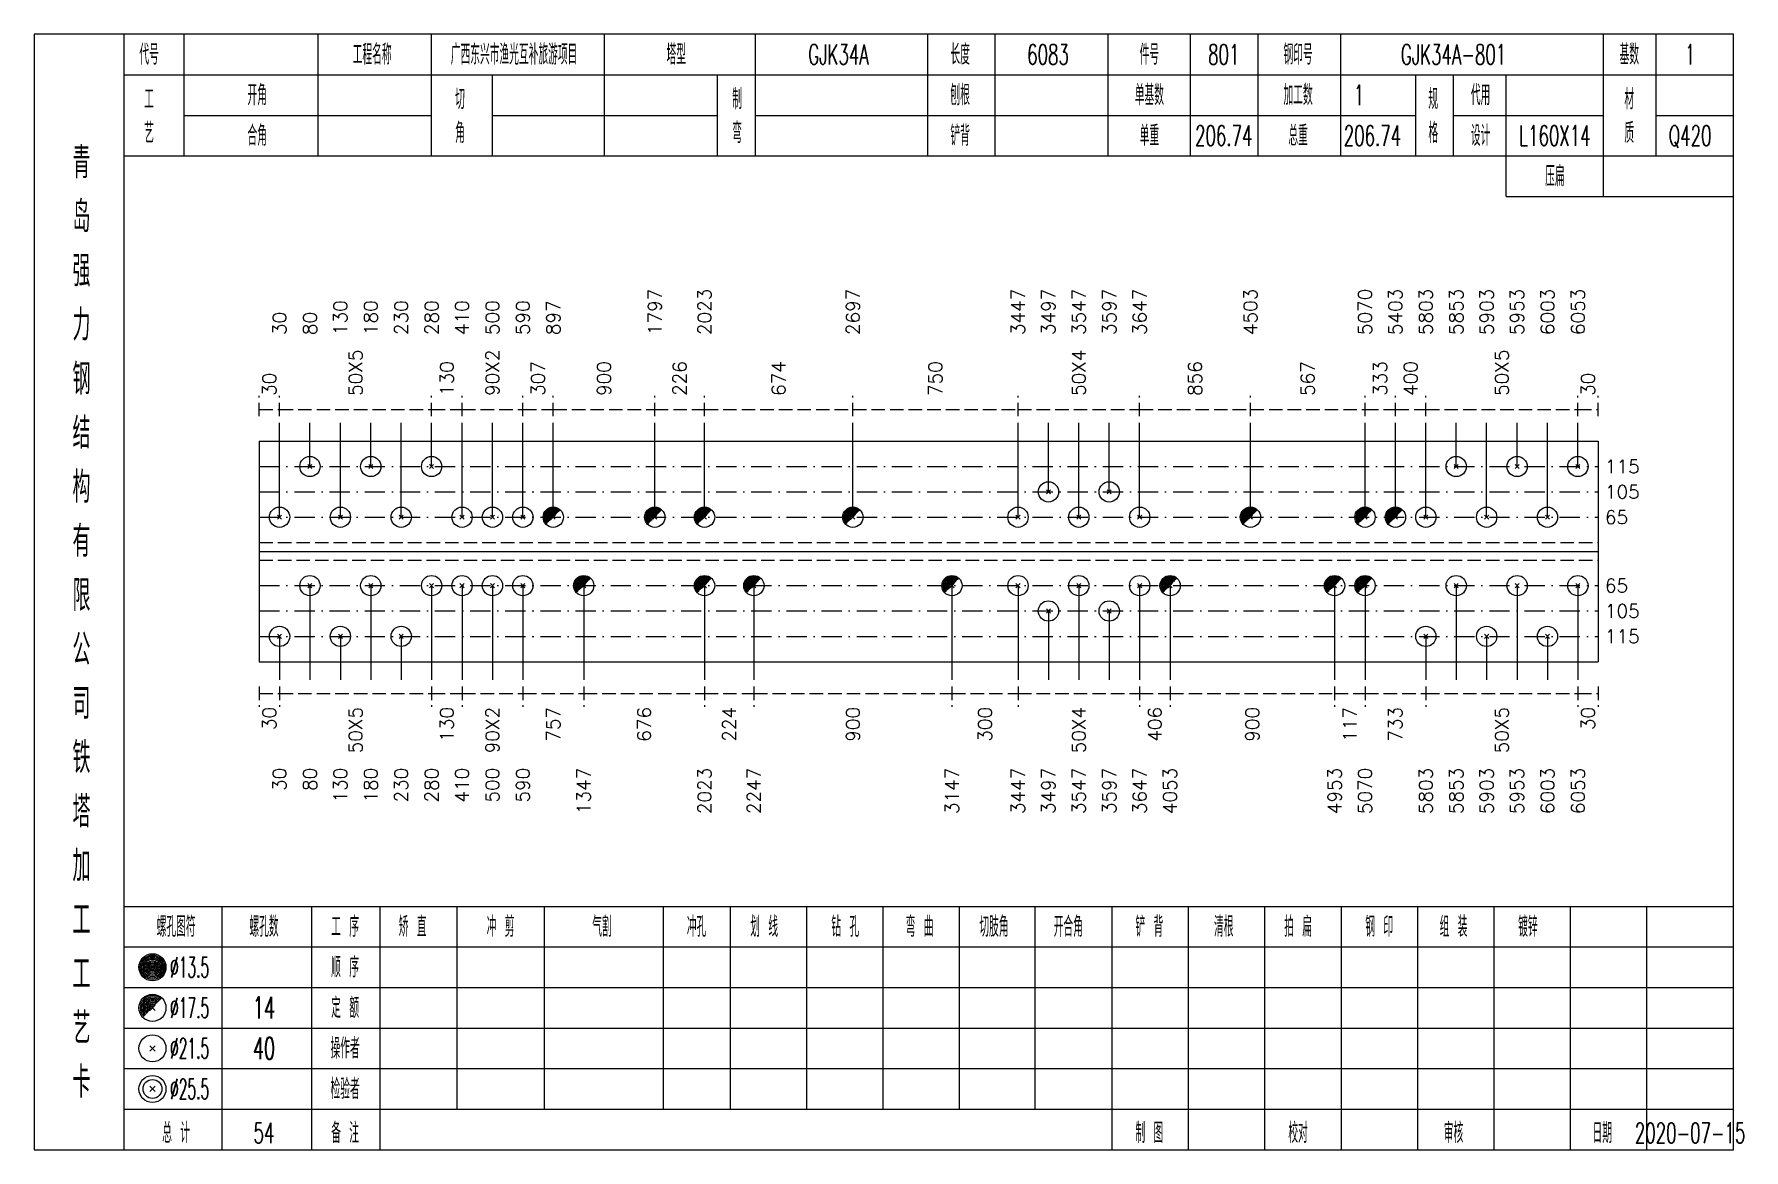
# Model space of a CAD drawing. Extents: x 0 to 2606, y -377 to 6479.
# Drawn here: x 1307 to 1559.9, y 3150 to 3315 of the extents above; entities that cross this region are included whole.
import ezdxf
from ezdxf.enums import TextEntityAlignment as Align

# ---------------------------------------------------------------- set-up
doc = ezdxf.new("R2010")
doc.units = 0
doc.header["$MEASUREMENT"] = 0
doc.linetypes.add('一点画线', pattern=[5.2, 3, -1, 0.2, -1])
doc.linetypes.add('虚线', pattern=[2.75, 2, -0.75])
doc.layers.get('0').update_dxf_attribs({"linetype": 'CONTINUOUS', "lineweight": 25})
doc.layers.add('1', color=7, linetype='CONTINUOUS', lineweight=25)
doc.layers.add('4', color=7, linetype='CONTINUOUS', lineweight=25)
doc.styles.get("Standard").update_dxf_attribs({"font": 'simplex.shx', "width": 0.7, "height": 3, "bigfont": 'gbhzfs.shx'})

msp = doc.modelspace()

# ---------------------------------------------------------------- texts
at = {"color": 7, "linetype": 'Continuous', "lineweight": 13}
for s, p in [('1797', (1398.82, 3270.5)), ('2023', (1406.18, 3270.5)), ('2697', (1428.13, 3270.5)), ('3447', (1452.56, 3270.5)), ('3497', (1457.06, 3270.5)), ('3547', (1461.56, 3270.5)), ('3597', (1466.06, 3270.5)), ('3647', (1470.56, 3270.5)), ('4503', (1486.95, 3270.5)), ('5070', (1503.9, 3270.5)), ('5403', (1508.4, 3270.5)), ('5803', (1512.9, 3270.5)), ('5853', (1517.4, 3270.5)), ('5903', (1521.9, 3270.5)), ('5953', (1526.4, 3270.5)), ('6003', (1530.9, 3270.5)), ('6053', (1535.4, 3270.5)), ('30', (1343.3, 3270.5)), ('80', (1347.8, 3270.5)), ('130', (1352.3, 3270.5)), ('180', (1356.8, 3270.5)), ('230', (1361.3, 3270.5)), ('280', (1365.8, 3270.5)), ('410', (1370.3, 3270.5)), ('500', (1374.8, 3270.5)), ('590', (1379.3, 3270.5)), ('897', (1383.8, 3270.5))]:
    msp.add_text(s, height=2, rotation=90, dxfattribs=at).set_placement(p, align=Align.MIDDLE_LEFT)
at = {"color": 8, "linetype": 'Continuous', "lineweight": 9}
for s, p in [('50X5', (1354.55, 3261.5)), ('90X2', (1374.8, 3261.5)), ('50X4', (1461.56, 3261.5)), ('50X5', (1524.15, 3261.5)), ('130', (1368.05, 3261.5)), ('307', (1381.55, 3261.5)), ('900', (1391.31, 3261.5)), ('226', (1402.5, 3261.5)), ('674', (1417.16, 3261.5)), ('750', (1440.34, 3261.5)), ('856', (1478.75, 3261.5)), ('567', (1495.42, 3261.5)), ('333', (1506.15, 3261.5)), ('400', (1510.65, 3261.5)), ('30', (1341.8, 3261.5)), ('30', (1536.9, 3261.5))]:
    msp.add_text(s, height=2, rotation=90, dxfattribs=at).set_placement(p, align=Align.MIDDLE_LEFT)
at = {"color": 7, "linetype": 'Continuous', "lineweight": 13}
for s, p in [('115', (1539.4, 3251.06)), ('105', (1539.4, 3247.31)), ('65', (1539.4, 3243.56)), ('65', (1539.4, 3233.44)), ('105', (1539.4, 3229.69)), ('115', (1539.4, 3225.94))]:
    msp.add_text(s, height=2, dxfattribs=at).set_placement(p, align=Align.MIDDLE_LEFT)
at = {"color": 8, "linetype": 'Continuous', "lineweight": 9}
for s, p in [('30', (1341.8, 3215.5)), ('50X5', (1354.55, 3215.5)), ('130', (1368.05, 3215.5)), ('90X2', (1374.8, 3215.5)), ('757', (1383.8, 3215.5)), ('676', (1397.24, 3215.5)), ('224', (1409.83, 3215.5)), ('900', (1428.13, 3215.5)), ('300', (1447.67, 3215.5)), ('50X4', (1461.56, 3215.5)), ('406', (1472.81, 3215.5)), ('900', (1487.23, 3215.5)), ('117', (1501.65, 3215.5)), ('733', (1508.4, 3215.5)), ('50X5', (1524.15, 3215.5)), ('30', (1536.9, 3215.5))]:
    msp.add_text(s, height=2, rotation=90, dxfattribs=at).set_placement(p, align=Align.MIDDLE_RIGHT)
at = {"layer": '1', "color": 7, "linetype": 'Continuous', "lineweight": 13}
for s, p in [('30', (1343.3, 3206.5)), ('80', (1347.8, 3206.5)), ('130', (1352.3, 3206.5)), ('180', (1356.8, 3206.5)), ('230', (1361.3, 3206.5)), ('280', (1365.8, 3206.5)), ('410', (1370.3, 3206.5)), ('500', (1374.8, 3206.5)), ('590', (1379.3, 3206.5)), ('1347', (1388.3, 3206.5)), ('2023', (1406.18, 3206.5)), ('2247', (1413.48, 3206.5)), ('3147', (1442.79, 3206.5)), ('3447', (1452.56, 3206.5)), ('3497', (1457.06, 3206.5)), ('3547', (1461.56, 3206.5)), ('3597', (1466.06, 3206.5)), ('3647', (1470.56, 3206.5)), ('4053', (1475.06, 3206.5)), ('4953', (1499.4, 3206.5)), ('5070', (1503.9, 3206.5)), ('5803', (1512.9, 3206.5)), ('5853', (1517.4, 3206.5)), ('5903', (1521.9, 3206.5)), ('5953', (1526.4, 3206.5)), ('6003', (1530.9, 3206.5)), ('6053', (1535.4, 3206.5))]:
    msp.add_text(s, height=2, rotation=90, dxfattribs=at).set_placement(p, align=Align.MIDDLE_RIGHT)
at = {"layer": '4', "color": 1, "linetype": 'Continuous', "lineweight": 13}
for s, height, width, p in [('代号', 3, 0.6, (1324, 3312)), ('工程名称', 3, 0.6, (1357, 3312)), ('广西东兴市渔光互补旅游项目', 3, 0.6, (1378, 3312)), ('塔型', 3, 0.6, (1402, 3312)), ('长度', 3, 0.6, (1444, 3312)), ('件号', 3, 0.6, (1472, 3312)), ('钢印号', 3, 0.6, (1494, 3312)), ('基数', 3, 0.6, (1543, 3312)), ('GJK34A', 3, 0.6, (1426, 3312)), ('6083', 3, 0.6, (1457, 3312)), ('801', 3, 0.6, (1483, 3312)), ('GJK34A-801', 3, 0.6, (1517, 3312)), ('1', 3, 0.6, (1552, 3312)), ('工', 3, 0.6, (1324, 3305.4)), ('开角', 3, 0.6, (1340, 3306)), ('切', 3, 0.6, (1370, 3305.4)), ('制', 3, 0.6, (1411, 3305.4)), ('刨根', 3, 0.6, (1444, 3306)), ('单基数', 3, 0.6, (1472, 3306)), ('加工数', 3, 0.6, (1494, 3306)), ('1', 3, 0.6, (1503, 3306)), ('规', 3, 0.6, (1514, 3305.4)), ('代用', 3, 0.6, (1521, 3306)), ('材', 3, 0.6, (1543, 3305.4)), ('艺', 3, 0.6, (1324, 3300.4)), ('合角', 3, 0.6, (1340, 3300)), ('角', 3, 0.6, (1370, 3300.4)), ('弯', 3, 0.6, (1411, 3300.4)), ('铲背', 3, 0.6, (1444, 3300)), ('单重', 3, 0.6, (1472, 3300)), ('206.74', 3, 0.6, (1483, 3300)), ('总重', 3, 0.6, (1494, 3300)), ('206.74', 3, 0.6, (1505, 3300)), ('格', 3, 0.6, (1514, 3300.4)), ('设计', 3, 0.6, (1521, 3300)), ('L160X14', 3, 0.6, (1532, 3300)), ('质', 3, 0.6, (1543, 3300.4)), ('Q420', 3, 0.6, (1552, 3300)), ('青', 4.6, 0.8, (1314, 3296)), ('压扁', 3, 0.6, (1532, 3294)), ('岛', 4.6, 0.8, (1314, 3288)), ('强', 4.6, 0.8, (1314, 3280)), ('力', 4.6, 0.8, (1314, 3272)), ('钢', 4.6, 0.8, (1314, 3264)), ('结', 4.6, 0.8, (1314, 3256)), ('构', 4.6, 0.8, (1314, 3248)), ('有', 4.6, 0.8, (1314, 3240)), ('限', 4.6, 0.8, (1314, 3232)), ('公', 4.6, 0.8, (1314, 3224)), ('司', 4.6, 0.8, (1314, 3216)), ('铁', 4.6, 0.8, (1314, 3208)), ('塔', 4.6, 0.8, (1314, 3200)), ('加', 4.6, 0.8, (1314, 3192)), ('工', 4.6, 0.8, (1314, 3184)), ('螺孔图符', 3, 0.6, (1328, 3183)), ('螺孔数', 3, 0.6, (1341, 3183)), ('工 序', 3, 0.6, (1353, 3183)), ('矫 直', 3, 0.6, (1363, 3183)), ('冲 剪', 3, 0.6, (1376, 3183)), ('气割', 3, 0.6, (1391, 3183)), ('冲孔', 3, 0.6, (1405, 3183)), ('划 线', 3, 0.6, (1415, 3183)), ('钻 孔', 3, 0.6, (1427, 3183)), ('弯 曲', 3, 0.6, (1438, 3183)), ('切肢角', 3, 0.6, (1449, 3183)), ('开合角', 3, 0.6, (1460, 3183)), ('铲 背', 3, 0.6, (1472, 3183)), ('清根', 3, 0.6, (1483, 3183)), ('拍 扁', 3, 0.6, (1494, 3183)), ('钢 印', 3, 0.6, (1506, 3183)), ('组 装', 3, 0.6, (1517, 3183)), ('镀锌', 3, 0.6, (1528, 3183)), ('工', 4.6, 0.8, (1314, 3176)), ('%%C13.5', 3, 0.5, (1330, 3177)), ('顺 序', 3, 0.6, (1353, 3177)), ('%%C17.5', 3, 0.5, (1330, 3171)), ('14', 3.2, 0.6, (1341, 3171)), ('定 额', 3, 0.6, (1353, 3171)), ('艺', 4.6, 0.8, (1314, 3168)), ('%%C21.5', 3, 0.5, (1330, 3165)), ('40', 3.2, 0.6, (1341, 3165)), ('操作者', 3, 0.6, (1353, 3165)), ('卡', 4.6, 0.8, (1314, 3160)), ('%%C25.5', 3, 0.5, (1330, 3159)), ('检验者', 3, 0.6, (1353, 3159)), ('总 计', 3, 0.6, (1328, 3152.5)), ('备 注', 3, 0.6, (1353, 3152.5)), ('制 图', 3, 0.6, (1472, 3152.5)), ('校对', 3, 0.6, (1494, 3152.5)), ('审核', 3, 0.6, (1517, 3152.5)), ('日期', 3, 0.6, (1539, 3152.5)), ('54', 3, 0.6, (1341, 3152.5)), ('2020-07-15', 3, 0.6, (1552, 3152.5))]:
    msp.add_text(s, height=height, dxfattribs=dict(at, width=width)).set_placement(p, align=Align.MIDDLE_CENTER)

# ---------------------------------------------------------------- linework, layer by layer
at = {"color": 8, "linetype": '虚线', "lineweight": 9}
for p, q in [((1340.3, 3258.5), (1340.3, 3261.5)), ((1343.3, 3258.5), (1343.3, 3261.5)), ((1343.3, 3258.5), (1343.3, 3261.5)), ((1365.8, 3258.5), (1365.8, 3261.5)), ((1365.8, 3258.5), (1365.8, 3261.5)), ((1370.3, 3258.5), (1370.3, 3261.5)), ((1370.3, 3258.5), (1370.3, 3261.5)), ((1379.3, 3258.5), (1379.3, 3261.5)), ((1379.3, 3258.5), (1379.3, 3261.5)), ((1383.8, 3258.5), (1383.8, 3261.5)), ((1383.8, 3258.5), (1383.8, 3261.5)), ((1398.82, 3258.5), (1398.82, 3261.5)), ((1398.82, 3258.5), (1398.82, 3261.5)), ((1406.18, 3258.5), (1406.18, 3261.5)), ((1406.18, 3258.5), (1406.18, 3261.5)), ((1428.13, 3258.5), (1428.13, 3261.5)), ((1428.13, 3258.5), (1428.13, 3261.5)), ((1452.56, 3258.5), (1452.56, 3261.5)), ((1452.56, 3258.5), (1452.56, 3261.5)), ((1470.56, 3258.5), (1470.56, 3261.5)), ((1470.56, 3258.5), (1470.56, 3261.5)), ((1486.95, 3258.5), (1486.95, 3261.5)), ((1486.95, 3258.5), (1486.95, 3261.5)), ((1503.9, 3258.5), (1503.9, 3261.5)), ((1503.9, 3258.5), (1503.9, 3261.5)), ((1508.4, 3258.5), (1508.4, 3261.5)), ((1508.4, 3258.5), (1508.4, 3261.5)), ((1512.9, 3258.5), (1512.9, 3261.5)), ((1512.9, 3258.5), (1512.9, 3261.5)), ((1535.4, 3258.5), (1535.4, 3261.5)), ((1535.4, 3258.5), (1535.4, 3261.5)), ((1538.4, 3258.5), (1538.4, 3261.5)), ((1340.3, 3259.5), (1343.3, 3259.5)), ((1343.3, 3259.5), (1365.8, 3259.5)), ((1365.8, 3259.5), (1370.3, 3259.5)), ((1370.3, 3259.5), (1379.3, 3259.5)), ((1379.3, 3259.5), (1383.8, 3259.5)), ((1383.8, 3259.5), (1398.82, 3259.5)), ((1398.82, 3259.5), (1406.18, 3259.5)), ((1406.18, 3259.5), (1428.13, 3259.5)), ((1428.13, 3259.5), (1452.56, 3259.5)), ((1452.56, 3259.5), (1470.56, 3259.5)), ((1470.56, 3259.5), (1486.95, 3259.5)), ((1486.95, 3259.5), (1503.9, 3259.5)), ((1503.9, 3259.5), (1508.4, 3259.5)), ((1508.4, 3259.5), (1512.9, 3259.5)), ((1512.9, 3259.5), (1535.4, 3259.5)), ((1535.4, 3259.5), (1538.4, 3259.5)), ((1340.3, 3218.5), (1340.3, 3215.5)), ((1340.3, 3217.5), (1343.3, 3217.5)), ((1343.3, 3218.5), (1343.3, 3215.5)), ((1343.3, 3218.5), (1343.3, 3215.5)), ((1343.3, 3217.5), (1365.8, 3217.5)), ((1365.8, 3218.5), (1365.8, 3215.5)), ((1365.8, 3218.5), (1365.8, 3215.5)), ((1365.8, 3217.5), (1370.3, 3217.5)), ((1370.3, 3218.5), (1370.3, 3215.5)), ((1370.3, 3218.5), (1370.3, 3215.5)), ((1370.3, 3217.5), (1379.3, 3217.5)), ((1379.3, 3218.5), (1379.3, 3215.5)), ((1379.3, 3218.5), (1379.3, 3215.5)), ((1379.3, 3217.5), (1388.3, 3217.5)), ((1388.3, 3218.5), (1388.3, 3215.5)), ((1388.3, 3218.5), (1388.3, 3215.5)), ((1388.3, 3217.5), (1406.18, 3217.5)), ((1406.18, 3218.5), (1406.18, 3215.5)), ((1406.18, 3218.5), (1406.18, 3215.5)), ((1406.18, 3217.5), (1413.48, 3217.5)), ((1413.48, 3218.5), (1413.48, 3215.5)), ((1413.48, 3218.5), (1413.48, 3215.5)), ((1413.48, 3217.5), (1442.79, 3217.5)), ((1442.79, 3218.5), (1442.79, 3215.5)), ((1442.79, 3218.5), (1442.79, 3215.5)), ((1442.79, 3217.5), (1452.56, 3217.5)), ((1452.56, 3218.5), (1452.56, 3215.5)), ((1452.56, 3218.5), (1452.56, 3215.5)), ((1452.56, 3217.5), (1470.56, 3217.5)), ((1470.56, 3218.5), (1470.56, 3215.5)), ((1470.56, 3218.5), (1470.56, 3215.5)), ((1470.56, 3217.5), (1475.06, 3217.5)), ((1475.06, 3218.5), (1475.06, 3215.5)), ((1475.06, 3218.5), (1475.06, 3215.5)), ((1475.06, 3217.5), (1499.4, 3217.5)), ((1499.4, 3218.5), (1499.4, 3215.5)), ((1499.4, 3218.5), (1499.4, 3215.5)), ((1499.4, 3217.5), (1503.9, 3217.5)), ((1503.9, 3218.5), (1503.9, 3215.5)), ((1503.9, 3218.5), (1503.9, 3215.5)), ((1503.9, 3217.5), (1512.9, 3217.5)), ((1512.9, 3218.5), (1512.9, 3215.5)), ((1512.9, 3218.5), (1512.9, 3215.5)), ((1512.9, 3217.5), (1535.4, 3217.5)), ((1535.4, 3218.5), (1535.4, 3215.5)), ((1535.4, 3218.5), (1535.4, 3215.5)), ((1535.4, 3217.5), (1538.4, 3217.5)), ((1538.4, 3218.5), (1538.4, 3215.5))]:
    msp.add_line(p, q, dxfattribs=at)
at = {"color": 7, "linetype": 'Continuous', "lineweight": 13}
for p, q in [((1343.3, 3243.56), (1343.3, 3257.5)), ((1347.8, 3251.06), (1347.8, 3257.5)), ((1352.3, 3243.56), (1352.3, 3257.5)), ((1356.8, 3251.06), (1356.8, 3257.5)), ((1361.3, 3243.56), (1361.3, 3257.5)), ((1365.8, 3251.06), (1365.8, 3257.5)), ((1370.3, 3243.56), (1370.3, 3257.5)), ((1374.8, 3243.56), (1374.8, 3257.5)), ((1379.3, 3243.56), (1379.3, 3257.5)), ((1383.8, 3243.56), (1383.8, 3257.5)), ((1398.82, 3243.56), (1398.82, 3257.5)), ((1406.18, 3243.56), (1406.18, 3257.5)), ((1428.13, 3243.56), (1428.13, 3257.5)), ((1452.56, 3243.56), (1452.56, 3257.5)), ((1457.06, 3247.31), (1457.06, 3257.5)), ((1461.56, 3243.56), (1461.56, 3257.5)), ((1466.06, 3247.31), (1466.06, 3257.5)), ((1470.56, 3243.56), (1470.56, 3257.5)), ((1486.95, 3243.56), (1486.95, 3257.5)), ((1503.9, 3243.56), (1503.9, 3257.5)), ((1508.4, 3243.56), (1508.4, 3257.5)), ((1512.9, 3243.56), (1512.9, 3257.5)), ((1517.4, 3251.06), (1517.4, 3257.5)), ((1521.9, 3243.56), (1521.9, 3257.5)), ((1526.4, 3251.06), (1526.4, 3257.5)), ((1530.9, 3243.56), (1530.9, 3257.5)), ((1535.4, 3251.06), (1535.4, 3257.5)), ((1347.5, 3250.76), (1348.1, 3251.36)), ((1348.1, 3250.76), (1347.5, 3251.36)), ((1356.5, 3250.76), (1357.1, 3251.36)), ((1357.1, 3250.76), (1356.5, 3251.36)), ((1365.5, 3250.76), (1366.1, 3251.36)), ((1366.1, 3250.76), (1365.5, 3251.36)), ((1517.1, 3250.76), (1517.7, 3251.36)), ((1517.7, 3250.76), (1517.1, 3251.36)), ((1526.1, 3250.76), (1526.7, 3251.36)), ((1526.7, 3250.76), (1526.1, 3251.36)), ((1535.1, 3250.76), (1535.7, 3251.36)), ((1535.7, 3250.76), (1535.1, 3251.36)), ((1456.76, 3247.01), (1457.36, 3247.61)), ((1457.36, 3247.01), (1456.76, 3247.61)), ((1465.76, 3247.01), (1466.36, 3247.61)), ((1466.36, 3247.01), (1465.76, 3247.61)), ((1343, 3243.26), (1343.6, 3243.86)), ((1343.6, 3243.26), (1343, 3243.86)), ((1352, 3243.26), (1352.6, 3243.86)), ((1352.6, 3243.26), (1352, 3243.86)), ((1361, 3243.26), (1361.6, 3243.86)), ((1361.6, 3243.26), (1361, 3243.86)), ((1370, 3243.26), (1370.6, 3243.86)), ((1370.6, 3243.26), (1370, 3243.86)), ((1374.5, 3243.26), (1375.1, 3243.86)), ((1375.1, 3243.26), (1374.5, 3243.86)), ((1379, 3243.26), (1379.6, 3243.86)), ((1379.6, 3243.26), (1379, 3243.86)), ((1452.26, 3243.26), (1452.86, 3243.86)), ((1452.86, 3243.26), (1452.26, 3243.86)), ((1461.26, 3243.26), (1461.86, 3243.86)), ((1461.86, 3243.26), (1461.26, 3243.86)), ((1470.26, 3243.26), (1470.86, 3243.86)), ((1470.86, 3243.26), (1470.26, 3243.86)), ((1512.6, 3243.26), (1513.2, 3243.86)), ((1513.2, 3243.26), (1512.6, 3243.86)), ((1521.6, 3243.26), (1522.2, 3243.86)), ((1522.2, 3243.26), (1521.6, 3243.86)), ((1530.6, 3243.26), (1531.2, 3243.86)), ((1531.2, 3243.26), (1530.6, 3243.86)), ((1347.8, 3233.44), (1347.8, 3219.5)), ((1356.8, 3233.44), (1356.8, 3219.5)), ((1365.8, 3233.44), (1365.8, 3219.5)), ((1370.3, 3233.44), (1370.3, 3219.5)), ((1374.8, 3233.44), (1374.8, 3219.5)), ((1379.3, 3233.44), (1379.3, 3219.5)), ((1388.3, 3233.44), (1388.3, 3219.5)), ((1406.18, 3233.44), (1406.18, 3219.5)), ((1413.48, 3233.44), (1413.48, 3219.5)), ((1442.79, 3233.44), (1442.79, 3219.5)), ((1452.56, 3233.44), (1452.56, 3219.5)), ((1461.56, 3233.44), (1461.56, 3219.5)), ((1470.56, 3233.44), (1470.56, 3219.5)), ((1475.06, 3233.44), (1475.06, 3219.5)), ((1499.4, 3233.44), (1499.4, 3219.5)), ((1503.9, 3233.44), (1503.9, 3219.5)), ((1517.4, 3233.44), (1517.4, 3219.5)), ((1526.4, 3233.44), (1526.4, 3219.5)), ((1535.4, 3233.44), (1535.4, 3219.5)), ((1457.06, 3229.69), (1457.06, 3219.5)), ((1466.06, 3229.69), (1466.06, 3219.5)), ((1343.3, 3225.94), (1343.3, 3219.5)), ((1352.3, 3225.94), (1352.3, 3219.5)), ((1361.3, 3225.94), (1361.3, 3219.5)), ((1512.9, 3225.94), (1512.9, 3219.5)), ((1521.9, 3225.94), (1521.9, 3219.5)), ((1530.9, 3225.94), (1530.9, 3219.5))]:
    msp.add_line(p, q, dxfattribs=at)
at = {"color": 7, "linetype": 'Continuous', "lineweight": 18}
for p, q in [((1340.3, 3254.81), (1340.3, 3222.19)), ((1340.3, 3254.81), (1538.4, 3254.81)), ((1538.4, 3254.81), (1538.4, 3222.19)), ((1340.3, 3238.5), (1538.4, 3238.5))]:
    msp.add_line(p, q, dxfattribs=at)
at = {"color": 3, "linetype": '一点画线', "lineweight": 13}
for p, q in [((1340.3, 3251.06), (1538.4, 3251.06)), ((1340.3, 3247.31), (1538.4, 3247.31)), ((1340.3, 3243.56), (1538.4, 3243.56)), ((1340.3, 3233.44), (1538.4, 3233.44)), ((1340.3, 3229.69), (1538.4, 3229.69)), ((1340.3, 3225.94), (1538.4, 3225.94))]:
    msp.add_line(p, q, dxfattribs=at)
at = {"color": 7, "linetype": 'Continuous', "lineweight": 0}
for p, q in [((1383.5, 3243.26), (1384.1, 3243.86)), ((1383.5, 3243.86), (1384.1, 3243.26)), ((1398.52, 3243.26), (1399.12, 3243.86)), ((1398.52, 3243.86), (1399.12, 3243.26)), ((1405.88, 3243.26), (1406.48, 3243.86)), ((1405.88, 3243.86), (1406.48, 3243.26)), ((1427.83, 3243.26), (1428.43, 3243.86)), ((1427.83, 3243.86), (1428.43, 3243.26)), ((1486.65, 3243.26), (1487.25, 3243.86)), ((1486.65, 3243.86), (1487.25, 3243.26)), ((1503.6, 3243.26), (1504.2, 3243.86)), ((1503.6, 3243.86), (1504.2, 3243.26)), ((1508.1, 3243.26), (1508.7, 3243.86)), ((1508.1, 3243.86), (1508.7, 3243.26))]:
    msp.add_line(p, q, dxfattribs=at)
at = {"color": 1, "linetype": '虚线', "lineweight": 18}
for p, q in [((1340.3, 3239.81), (1538.4, 3239.81)), ((1340.3, 3237.19), (1538.4, 3237.19))]:
    msp.add_line(p, q, dxfattribs=at)
at = {"color": 7, "linetype": 'Continuous', "lineweight": 13}
for centre in [(1347.8, 3251.06), (1356.8, 3251.06), (1365.8, 3251.06), (1517.4, 3251.06), (1526.4, 3251.06), (1535.4, 3251.06), (1457.06, 3247.31), (1466.06, 3247.31), (1343.3, 3243.56), (1352.3, 3243.56), (1361.3, 3243.56), (1370.3, 3243.56), (1374.8, 3243.56), (1379.3, 3243.56), (1383.8, 3243.56), (1398.82, 3243.56), (1406.18, 3243.56), (1428.13, 3243.56), (1452.56, 3243.56), (1461.56, 3243.56), (1470.56, 3243.56), (1486.95, 3243.56), (1503.9, 3243.56), (1508.4, 3243.56), (1512.9, 3243.56), (1521.9, 3243.56), (1530.9, 3243.56)]:
    msp.add_circle(centre, 1.5, dxfattribs=at)
for centre, radius in [((1383.8, 3243.56), 1.35), ((1383.8, 3243.56), 1.2), ((1383.8, 3243.56), 1.05), ((1383.8, 3243.56), 0.9), ((1383.8, 3243.56), 0.75), ((1383.8, 3243.56), 0.6), ((1383.8, 3243.56), 0.45), ((1383.8, 3243.56), 0.3), ((1383.8, 3243.56), 0.15), ((1398.82, 3243.56), 1.35), ((1398.82, 3243.56), 1.2), ((1398.82, 3243.56), 1.05), ((1398.82, 3243.56), 0.9), ((1398.82, 3243.56), 0.75), ((1398.82, 3243.56), 0.6), ((1398.82, 3243.56), 0.45), ((1398.82, 3243.56), 0.3), ((1398.82, 3243.56), 0.15), ((1406.18, 3243.56), 1.35), ((1406.18, 3243.56), 1.2), ((1406.18, 3243.56), 1.05), ((1406.18, 3243.56), 0.9), ((1406.18, 3243.56), 0.75), ((1406.18, 3243.56), 0.6), ((1406.18, 3243.56), 0.45), ((1406.18, 3243.56), 0.3), ((1406.18, 3243.56), 0.15), ((1428.13, 3243.56), 1.35), ((1428.13, 3243.56), 1.2), ((1428.13, 3243.56), 1.05), ((1428.13, 3243.56), 0.9), ((1428.13, 3243.56), 0.75), ((1428.13, 3243.56), 0.6), ((1428.13, 3243.56), 0.45), ((1428.13, 3243.56), 0.3), ((1428.13, 3243.56), 0.15), ((1486.95, 3243.56), 1.35), ((1486.95, 3243.56), 1.2), ((1486.95, 3243.56), 1.05), ((1486.95, 3243.56), 0.9), ((1486.95, 3243.56), 0.75), ((1486.95, 3243.56), 0.6), ((1486.95, 3243.56), 0.45), ((1486.95, 3243.56), 0.3), ((1486.95, 3243.56), 0.15), ((1503.9, 3243.56), 1.35), ((1503.9, 3243.56), 1.2), ((1503.9, 3243.56), 1.05), ((1503.9, 3243.56), 0.9), ((1503.9, 3243.56), 0.75), ((1503.9, 3243.56), 0.6), ((1503.9, 3243.56), 0.45), ((1503.9, 3243.56), 0.3), ((1503.9, 3243.56), 0.15), ((1508.4, 3243.56), 1.35), ((1508.4, 3243.56), 1.2), ((1508.4, 3243.56), 1.05), ((1508.4, 3243.56), 0.9), ((1508.4, 3243.56), 0.75), ((1508.4, 3243.56), 0.6), ((1508.4, 3243.56), 0.45), ((1508.4, 3243.56), 0.3), ((1508.4, 3243.56), 0.15)]:
    msp.add_arc(centre, radius, 45, 225, dxfattribs=at)
at = {"layer": '1', "color": 7, "linetype": 'Continuous', "lineweight": 13}
for p, q in [((1347.5, 3233.14), (1348.1, 3233.74)), ((1348.1, 3233.14), (1347.5, 3233.74)), ((1356.5, 3233.14), (1357.1, 3233.74)), ((1357.1, 3233.14), (1356.5, 3233.74)), ((1365.5, 3233.14), (1366.1, 3233.74)), ((1366.1, 3233.14), (1365.5, 3233.74)), ((1370, 3233.14), (1370.6, 3233.74)), ((1370.6, 3233.14), (1370, 3233.74)), ((1374.5, 3233.14), (1375.1, 3233.74)), ((1375.1, 3233.14), (1374.5, 3233.74)), ((1379, 3233.14), (1379.6, 3233.74)), ((1379.6, 3233.14), (1379, 3233.74)), ((1452.26, 3233.14), (1452.86, 3233.74)), ((1452.86, 3233.14), (1452.26, 3233.74)), ((1461.26, 3233.14), (1461.86, 3233.74)), ((1461.86, 3233.14), (1461.26, 3233.74)), ((1470.26, 3233.14), (1470.86, 3233.74)), ((1470.86, 3233.14), (1470.26, 3233.74)), ((1517.1, 3233.14), (1517.7, 3233.74)), ((1517.7, 3233.14), (1517.1, 3233.74)), ((1526.1, 3233.14), (1526.7, 3233.74)), ((1526.7, 3233.14), (1526.1, 3233.74)), ((1535.1, 3233.14), (1535.7, 3233.74)), ((1535.7, 3233.14), (1535.1, 3233.74)), ((1456.76, 3229.39), (1457.36, 3229.99)), ((1457.36, 3229.39), (1456.76, 3229.99)), ((1465.76, 3229.39), (1466.36, 3229.99)), ((1466.36, 3229.39), (1465.76, 3229.99)), ((1343, 3225.64), (1343.6, 3226.24)), ((1343.6, 3225.64), (1343, 3226.24)), ((1352, 3225.64), (1352.6, 3226.24)), ((1352.6, 3225.64), (1352, 3226.24)), ((1361, 3225.64), (1361.6, 3226.24)), ((1361.6, 3225.64), (1361, 3226.24)), ((1512.6, 3225.64), (1513.2, 3226.24)), ((1513.2, 3225.64), (1512.6, 3226.24)), ((1521.6, 3225.64), (1522.2, 3226.24)), ((1522.2, 3225.64), (1521.6, 3226.24)), ((1530.6, 3225.64), (1531.2, 3226.24)), ((1531.2, 3225.64), (1530.6, 3226.24))]:
    msp.add_line(p, q, dxfattribs=at)
at = {"layer": '1', "color": 7, "linetype": 'Continuous', "lineweight": 0}
for p, q in [((1388, 3233.14), (1388.6, 3233.74)), ((1388, 3233.74), (1388.6, 3233.14)), ((1405.88, 3233.14), (1406.48, 3233.74)), ((1405.88, 3233.74), (1406.48, 3233.14)), ((1413.18, 3233.14), (1413.78, 3233.74)), ((1413.18, 3233.74), (1413.78, 3233.14)), ((1442.49, 3233.14), (1443.09, 3233.74)), ((1442.49, 3233.74), (1443.09, 3233.14)), ((1474.76, 3233.14), (1475.36, 3233.74)), ((1474.76, 3233.74), (1475.36, 3233.14)), ((1499.1, 3233.14), (1499.7, 3233.74)), ((1499.1, 3233.74), (1499.7, 3233.14)), ((1503.6, 3233.14), (1504.2, 3233.74)), ((1503.6, 3233.74), (1504.2, 3233.14))]:
    msp.add_line(p, q, dxfattribs=at)
at = {"layer": '1', "color": 7, "linetype": 'Continuous', "lineweight": 18}
msp.add_line((1340.3, 3222.19), (1538.4, 3222.19), dxfattribs=at)
at = {"layer": '1', "color": 7, "linetype": 'Continuous', "lineweight": 13}
for centre in [(1347.8, 3233.44), (1356.8, 3233.44), (1365.8, 3233.44), (1370.3, 3233.44), (1374.8, 3233.44), (1379.3, 3233.44), (1388.3, 3233.44), (1406.18, 3233.44), (1413.48, 3233.44), (1442.79, 3233.44), (1452.56, 3233.44), (1461.56, 3233.44), (1470.56, 3233.44), (1475.06, 3233.44), (1499.4, 3233.44), (1503.9, 3233.44), (1517.4, 3233.44), (1526.4, 3233.44), (1535.4, 3233.44), (1457.06, 3229.69), (1466.06, 3229.69), (1343.3, 3225.94), (1352.3, 3225.94), (1361.3, 3225.94), (1512.9, 3225.94), (1521.9, 3225.94), (1530.9, 3225.94)]:
    msp.add_circle(centre, 1.5, dxfattribs=at)
for centre, radius in [((1388.3, 3233.44), 1.35), ((1388.3, 3233.44), 1.2), ((1388.3, 3233.44), 1.05), ((1388.3, 3233.44), 0.9), ((1388.3, 3233.44), 0.75), ((1388.3, 3233.44), 0.6), ((1388.3, 3233.44), 0.45), ((1388.3, 3233.44), 0.3), ((1388.3, 3233.44), 0.15), ((1406.18, 3233.44), 1.35), ((1406.18, 3233.44), 1.2), ((1406.18, 3233.44), 1.05), ((1406.18, 3233.44), 0.9), ((1406.18, 3233.44), 0.75), ((1406.18, 3233.44), 0.6), ((1406.18, 3233.44), 0.45), ((1406.18, 3233.44), 0.3), ((1406.18, 3233.44), 0.15), ((1413.48, 3233.44), 1.35), ((1413.48, 3233.44), 1.2), ((1413.48, 3233.44), 1.05), ((1413.48, 3233.44), 0.9), ((1413.48, 3233.44), 0.75), ((1413.48, 3233.44), 0.6), ((1413.48, 3233.44), 0.45), ((1413.48, 3233.44), 0.3), ((1413.48, 3233.44), 0.15), ((1442.79, 3233.44), 1.35), ((1442.79, 3233.44), 1.2), ((1442.79, 3233.44), 1.05), ((1442.79, 3233.44), 0.9), ((1442.79, 3233.44), 0.75), ((1442.79, 3233.44), 0.6), ((1442.79, 3233.44), 0.45), ((1442.79, 3233.44), 0.3), ((1442.79, 3233.44), 0.15), ((1475.06, 3233.44), 1.35), ((1475.06, 3233.44), 1.2), ((1475.06, 3233.44), 1.05), ((1475.06, 3233.44), 0.9), ((1475.06, 3233.44), 0.75), ((1475.06, 3233.44), 0.6), ((1475.06, 3233.44), 0.45), ((1475.06, 3233.44), 0.3), ((1475.06, 3233.44), 0.15), ((1499.4, 3233.44), 1.35), ((1499.4, 3233.44), 1.2), ((1499.4, 3233.44), 1.05), ((1499.4, 3233.44), 0.9), ((1499.4, 3233.44), 0.75), ((1499.4, 3233.44), 0.6), ((1499.4, 3233.44), 0.45), ((1499.4, 3233.44), 0.3), ((1499.4, 3233.44), 0.15), ((1503.9, 3233.44), 1.35), ((1503.9, 3233.44), 1.2), ((1503.9, 3233.44), 1.05), ((1503.9, 3233.44), 0.9), ((1503.9, 3233.44), 0.75), ((1503.9, 3233.44), 0.6), ((1503.9, 3233.44), 0.45), ((1503.9, 3233.44), 0.3), ((1503.9, 3233.44), 0.15)]:
    msp.add_arc(centre, radius, 45, 225, dxfattribs=at)
at = {"layer": '4', "color": 1, "linetype": 'Continuous', "lineweight": 18}
for p, q in [((1320.3, 3150), (1320.3, 3315)), ((1329.2, 3297), (1329.2, 3315)), ((1349, 3297), (1349, 3315)), ((1365.8, 3297), (1365.8, 3315)), ((1391.4, 3297), (1391.4, 3315)), ((1413.7, 3297), (1413.7, 3315)), ((1439.2, 3297), (1439.2, 3315)), ((1449.2, 3297), (1449.2, 3315)), ((1465.9, 3297), (1465.9, 3315)), ((1478.1, 3297), (1478.1, 3315)), ((1488.1, 3297), (1488.1, 3315)), ((1500.3, 3297), (1500.3, 3315)), ((1539.2, 3291), (1539.2, 3315)), ((1547, 3297), (1547, 3315)), ((1320.3, 3309), (1558.4, 3309)), ((1374.8, 3297), (1374.8, 3309)), ((1408.1, 3297), (1408.1, 3309)), ((1511.4, 3297), (1511.4, 3309)), ((1517, 3297), (1517, 3309)), ((1524.8, 3291), (1524.8, 3309)), ((1329.2, 3303), (1365.8, 3303)), ((1374.8, 3303), (1408.1, 3303)), ((1413.7, 3303), (1511.4, 3303)), ((1517, 3303), (1539.2, 3303)), ((1547, 3303), (1558.4, 3303)), ((1320.3, 3297), (1558.4, 3297)), ((1524.8, 3291), (1558.4, 3291)), ((1320.3, 3186), (1558.4, 3186)), ((1334.8, 3150), (1334.8, 3186)), ((1348.1, 3150), (1348.1, 3186)), ((1358.2, 3150), (1358.2, 3186)), ((1369.6, 3156), (1369.6, 3186)), ((1382.5, 3156), (1382.5, 3186)), ((1400.1, 3156), (1400.1, 3186)), ((1410, 3156), (1410, 3186)), ((1421.3, 3156), (1421.3, 3186)), ((1432.6, 3156), (1432.6, 3186)), ((1443.9, 3156), (1443.9, 3186)), ((1455.1, 3156), (1455.1, 3186)), ((1466.5, 3156), (1466.5, 3186)), ((1477.8, 3156), (1477.8, 3186)), ((1489.1, 3156), (1489.1, 3186)), ((1500.4, 3156), (1500.4, 3186)), ((1511.7, 3156), (1511.7, 3186)), ((1523, 3156), (1523, 3186)), ((1534.3, 3156), (1534.3, 3186)), ((1545.6, 3156), (1545.6, 3186)), ((1320.3, 3180), (1558.4, 3180)), ((1320.3, 3174), (1558.4, 3174)), ((1320.3, 3168), (1558.4, 3168)), ((1320.3, 3162), (1558.4, 3162)), ((1320.3, 3156), (1558.4, 3156)), ((1466.5, 3150), (1466.5, 3156)), ((1477.8, 3150), (1477.8, 3156)), ((1489.1, 3150), (1489.1, 3156)), ((1500.4, 3150), (1500.4, 3156)), ((1511.7, 3150), (1511.7, 3156)), ((1523, 3150), (1523, 3156)), ((1534.3, 3150), (1534.3, 3156)), ((1545.6, 3150), (1545.6, 3156))]:
    msp.add_line(p, q, dxfattribs=at)
at = {"layer": '4', "color": 7, "linetype": 'Continuous', "lineweight": 13}
for p, q in [((1324.3, 3176.8), (1324.7, 3177.2)), ((1324.7, 3176.8), (1324.3, 3177.2)), ((1324.1, 3164.6), (1324.9, 3165.4)), ((1324.9, 3164.6), (1324.1, 3165.4)), ((1324.1, 3158.6), (1324.9, 3159.4)), ((1324.9, 3158.6), (1324.1, 3159.4))]:
    msp.add_line(p, q, dxfattribs=at)
at = {"layer": '4', "color": 7, "linetype": 'Continuous', "lineweight": 0}
for p, q in [((1324.1, 3170.6), (1324.9, 3171.4)), ((1324.1, 3171.4), (1324.9, 3170.6))]:
    msp.add_line(p, q, dxfattribs=at)
at = {"layer": '4', "color": 1, "linetype": 'Continuous', "lineweight": 18}
msp.add_lwpolyline([(1307, 3315), (1307, 3150), (1558.4, 3150), (1558.4, 3315)], close=True, dxfattribs=at)
at = {"layer": '4', "color": 7, "linetype": 'Continuous', "lineweight": 13}
for centre, radius in [((1324.5, 3177), 2), ((1324.5, 3177), 1.8), ((1324.5, 3177), 1.6), ((1324.5, 3177), 1.4), ((1324.5, 3177), 1.2), ((1324.5, 3177), 1), ((1324.5, 3177), 0.8), ((1324.5, 3177), 0.6), ((1324.5, 3177), 0.4), ((1324.5, 3177), 0.2), ((1324.5, 3171), 2), ((1324.5, 3165), 2), ((1324.5, 3159), 2), ((1324.5, 3159), 1.4)]:
    msp.add_circle(centre, radius, dxfattribs=at)
for radius in [1.8, 1.6, 1.4, 1.2, 1, 0.8, 0.6, 0.4, 0.2]:
    msp.add_arc((1324.5, 3171), radius, 45, 225, dxfattribs=at)

msp.set_redraw_order([(e.dxf.handle, doc.entitydb.next_handle()) for e in msp.query("TEXT MTEXT ATTDEF DIMENSION ARC_DIMENSION")])  # texts and dimensions are drawn at this point

doc.saveas('drawing.dxf')
